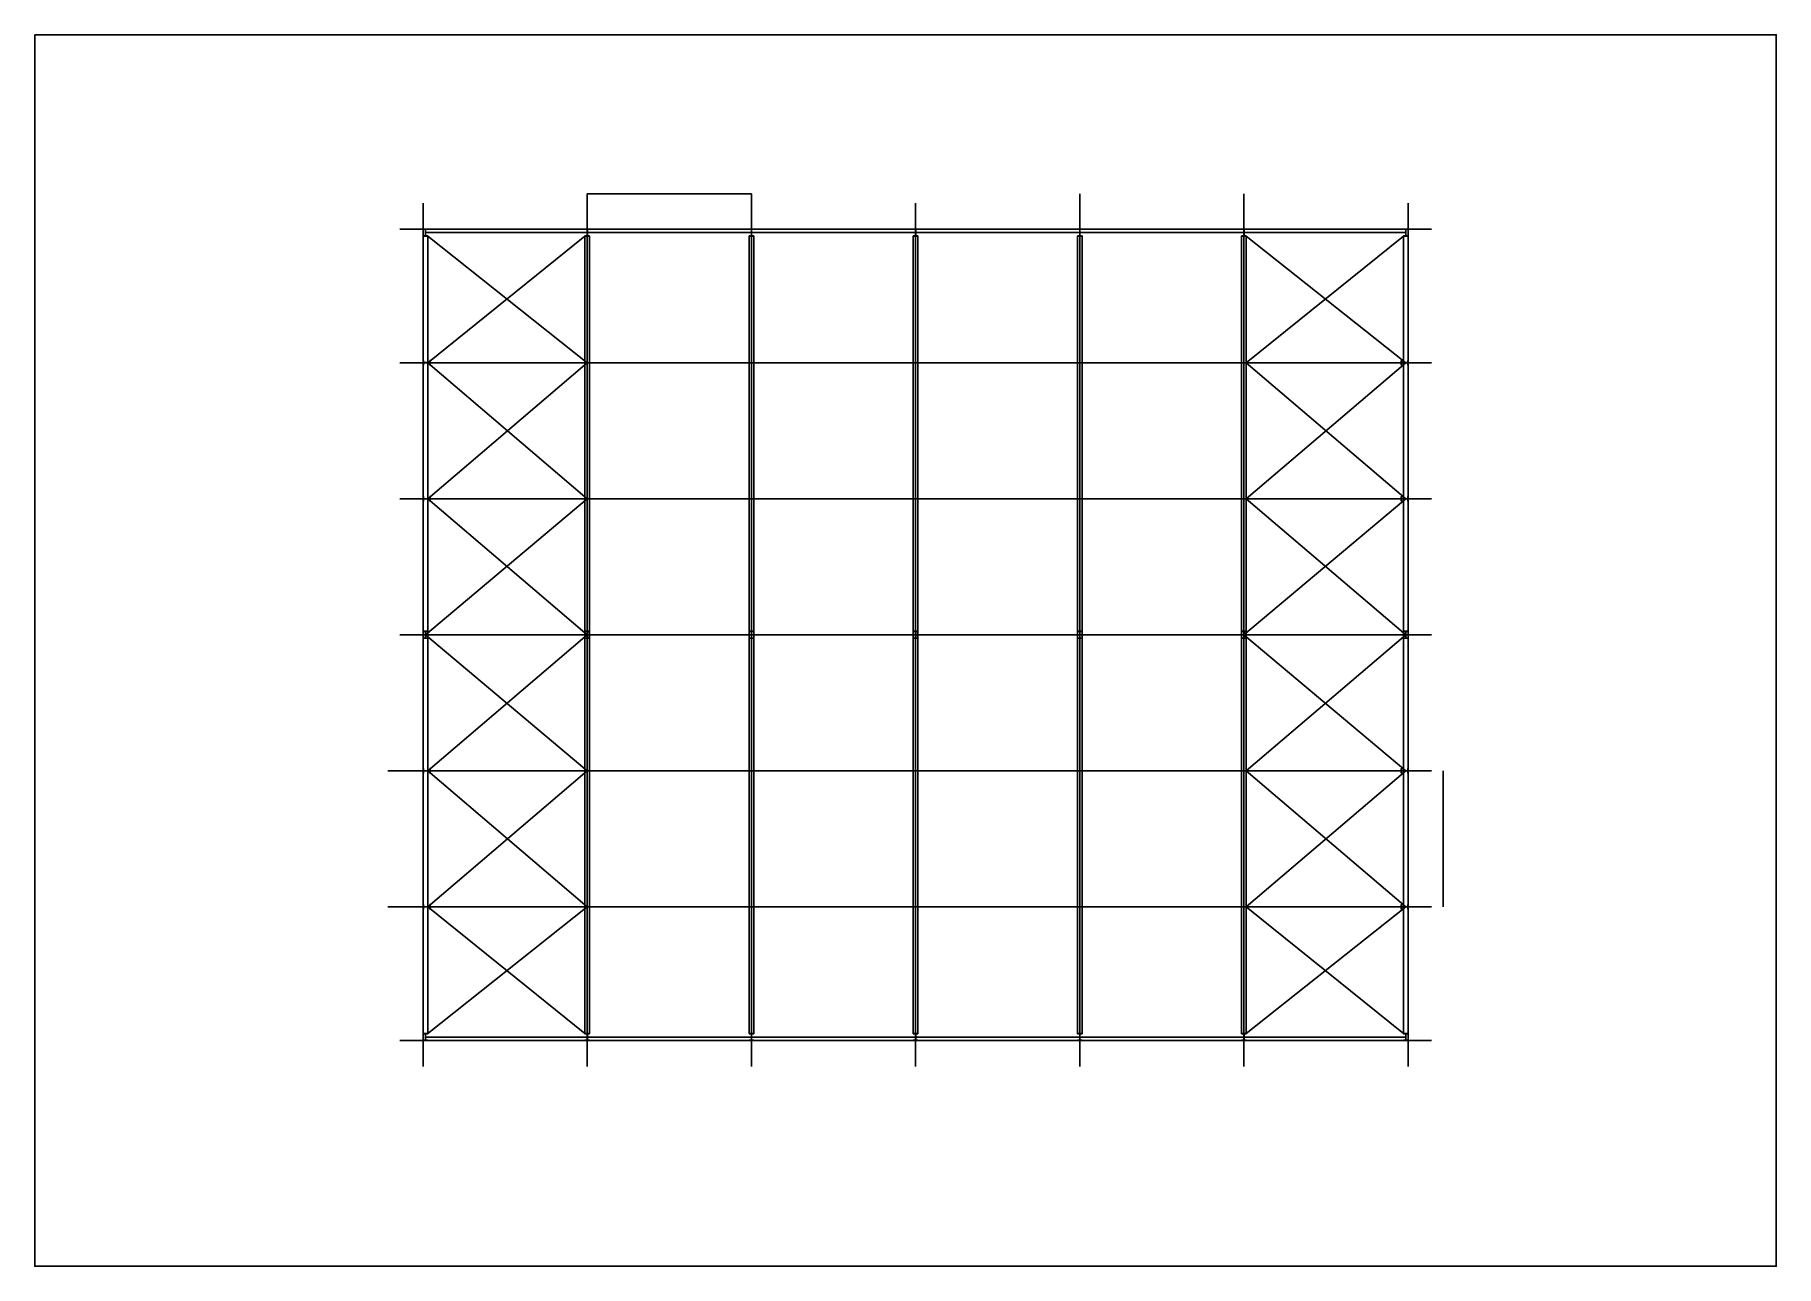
# Model space of a CAD drawing. Extents: x 102162 to 621267, y -39398 to 328893.
# Drawn here: x 220962 to 295212, y 2602 to 55102 of the extents above; entities that cross this region are included whole.
import ezdxf

# ---------------------------------------------------------------- set-up
doc = ezdxf.new("R2010")
doc.units = 0
doc.header["$LTSCALE"] = 1000
doc.header["$MEASUREMENT"] = 0
doc.linetypes.add('DOTE', pattern=[2.42, 2, -0.2, 0.02, -0.2])
doc.layers.add('DOTE', color=1, linetype='Continuous')

msp = doc.modelspace()

# ---------------------------------------------------------------- linework, layer by layer
for p, q in [((244519.4, 46821.1), (244519.4, 48321.1)), ((244519.4, 48321.1), (251519.4, 48321.1)), ((251519.4, 48321.1), (251519.4, 46821.1)), ((265519.4, 46821.1), (265519.4, 48321.1)), ((272519.4, 48321.1), (272519.4, 46821.1)), ((237519.4, 23721.1), (236019.4, 23721.1)), ((281019.4, 23721.1), (281019.4, 17921.1)), ((236019.4, 17921.1), (237519.4, 17921.1))]:
    msp.add_line(p, q)
at = {"color": 4}
for p, q in [((237519.4, 46811.1), (237519.4, 46821.1)), ((237519.4, 46821.1), (237619.4, 46821.1)), ((237719.4, 46811.1), (237519.4, 46811.1)), ((237619.4, 46821.1), (237719.4, 46821.1)), ((237719.4, 46821.1), (237719.4, 46811.1)), ((244419.4, 46811.1), (244419.4, 46821.1)), ((244419.4, 46821.1), (244519.4, 46821.1)), ((244619.4, 46811.1), (244419.4, 46811.1)), ((244519.4, 46821.1), (244619.4, 46821.1)), ((244619.4, 46821.1), (244619.4, 46811.1)), ((251419.4, 46811.1), (251419.4, 46821.1)), ((251419.4, 46821.1), (251519.4, 46821.1)), ((251619.4, 46811.1), (251419.4, 46811.1)), ((251519.4, 46821.1), (251619.4, 46821.1)), ((251619.4, 46821.1), (251619.4, 46811.1)), ((258419.4, 46811.1), (258419.4, 46821.1)), ((258419.4, 46821.1), (258519.4, 46821.1)), ((258619.4, 46811.1), (258419.4, 46811.1)), ((258519.4, 46821.1), (258619.4, 46821.1)), ((258619.4, 46821.1), (258619.4, 46811.1)), ((265419.4, 46811.1), (265419.4, 46821.1)), ((265419.4, 46821.1), (265519.4, 46821.1)), ((265619.4, 46811.1), (265419.4, 46811.1)), ((265519.4, 46821.1), (265619.4, 46821.1)), ((265619.4, 46821.1), (265619.4, 46811.1)), ((272419.4, 46811.1), (272419.4, 46821.1)), ((272419.4, 46821.1), (272519.4, 46821.1)), ((272619.4, 46811.1), (272419.4, 46811.1)), ((272519.4, 46821.1), (272619.4, 46821.1)), ((272619.4, 46821.1), (272619.4, 46811.1)), ((279319.4, 46811.1), (279319.4, 46821.1)), ((279319.4, 46821.1), (279419.4, 46821.1)), ((279519.4, 46811.1), (279319.4, 46811.1)), ((279419.4, 46821.1), (279519.4, 46821.1)), ((279519.4, 46821.1), (279519.4, 46811.1)), ((237519.4, 46521.1), (237519.4, 46531.1)), ((237519.4, 46531.1), (237719.4, 46531.1)), ((237619.4, 46521.1), (237519.4, 46521.1)), ((237519.4, 12521.1), (237519.4, 46521.1)), ((237719.4, 46521.1), (237619.4, 46521.1)), ((237719.4, 46531.1), (237719.4, 46521.1)), ((237719.4, 12521.1), (237719.4, 46521.1)), ((244419.4, 46521.1), (244419.4, 46531.1)), ((244419.4, 46531.1), (244619.4, 46531.1)), ((244519.4, 46521.1), (244419.4, 46521.1)), ((244419.4, 12521.1), (244419.4, 46521.1)), ((244619.4, 46521.1), (244519.4, 46521.1)), ((244619.4, 46531.1), (244619.4, 46521.1)), ((244619.4, 12521.1), (244619.4, 46521.1)), ((251419.4, 46521.1), (251419.4, 46531.1)), ((251419.4, 46531.1), (251619.4, 46531.1)), ((251519.4, 46521.1), (251419.4, 46521.1)), ((251419.4, 12521.1), (251419.4, 46521.1)), ((251619.4, 46521.1), (251519.4, 46521.1)), ((251619.4, 46531.1), (251619.4, 46521.1)), ((251619.4, 12521.1), (251619.4, 46521.1)), ((258419.4, 46521.1), (258419.4, 46531.1)), ((258419.4, 46531.1), (258619.4, 46531.1)), ((258519.4, 46521.1), (258419.4, 46521.1)), ((258419.4, 12521.1), (258419.4, 46521.1)), ((258619.4, 46521.1), (258519.4, 46521.1)), ((258619.4, 46531.1), (258619.4, 46521.1)), ((258619.4, 12521.1), (258619.4, 46521.1)), ((265419.4, 46521.1), (265419.4, 46531.1)), ((265419.4, 46531.1), (265619.4, 46531.1)), ((265519.4, 46521.1), (265419.4, 46521.1)), ((265419.4, 12521.1), (265419.4, 46521.1)), ((265619.4, 46521.1), (265519.4, 46521.1)), ((265619.4, 46531.1), (265619.4, 46521.1)), ((265619.4, 12521.1), (265619.4, 46521.1)), ((272419.4, 46521.1), (272419.4, 46531.1)), ((272419.4, 46531.1), (272619.4, 46531.1)), ((272519.4, 46521.1), (272419.4, 46521.1)), ((272419.4, 46521.1), (272419.4, 12521.1)), ((272619.4, 46521.1), (272519.4, 46521.1)), ((272619.4, 46531.1), (272619.4, 46521.1)), ((272619.4, 12521.1), (272619.4, 46521.1)), ((279319.4, 46521.1), (279319.4, 46531.1)), ((279319.4, 46531.1), (279519.4, 46531.1)), ((279419.4, 46521.1), (279319.4, 46521.1)), ((279319.4, 46521.1), (279319.4, 12521.1)), ((279519.4, 46521.1), (279419.4, 46521.1)), ((279519.4, 46531.1), (279519.4, 46521.1)), ((279519.4, 12521.1), (279519.4, 46521.1)), ((237519.4, 41121.1), (237519.4, 41221.1)), ((237519.4, 41221.1), (237529.4, 41221.1)), ((237519.4, 41021.1), (237519.4, 41121.1)), ((237529.4, 41021.1), (237519.4, 41021.1)), ((237529.4, 41221.1), (237529.4, 41021.1)), ((237809.4, 41021.1), (237809.4, 41221.1)), ((237809.4, 41221.1), (237819.4, 41221.1)), ((237819.4, 41021.1), (237809.4, 41021.1)), ((237819.4, 41221.1), (237819.4, 41121.1)), ((237819.4, 41121.1), (237819.4, 41021.1)), ((279219.4, 41121.1), (279219.4, 41221.1)), ((279219.4, 41221.1), (279229.4, 41221.1)), ((279219.4, 41021.1), (279219.4, 41121.1)), ((279229.4, 41021.1), (279219.4, 41021.1)), ((279229.4, 41221.1), (279229.4, 41021.1)), ((279509.4, 41021.1), (279509.4, 41221.1)), ((279509.4, 41221.1), (279519.4, 41221.1)), ((279519.4, 41021.1), (279509.4, 41021.1)), ((279519.4, 41221.1), (279519.4, 41121.1)), ((279519.4, 41121.1), (279519.4, 41021.1)), ((237519.4, 35321.1), (237519.4, 35421.1)), ((237519.4, 35421.1), (237529.4, 35421.1)), ((237519.4, 35221.1), (237519.4, 35321.1)), ((237529.4, 35221.1), (237519.4, 35221.1)), ((237529.4, 35421.1), (237529.4, 35221.1)), ((237809.4, 35221.1), (237809.4, 35421.1)), ((237809.4, 35421.1), (237819.4, 35421.1)), ((237819.4, 35221.1), (237809.4, 35221.1)), ((237819.4, 35421.1), (237819.4, 35321.1)), ((237819.4, 35321.1), (237819.4, 35221.1)), ((279219.4, 35321.1), (279219.4, 35421.1)), ((279219.4, 35421.1), (279229.4, 35421.1)), ((279219.4, 35221.1), (279219.4, 35321.1)), ((279229.4, 35221.1), (279219.4, 35221.1)), ((279229.4, 35421.1), (279229.4, 35221.1)), ((279509.4, 35221.1), (279509.4, 35421.1)), ((279509.4, 35421.1), (279519.4, 35421.1)), ((279519.4, 35221.1), (279509.4, 35221.1)), ((279519.4, 35421.1), (279519.4, 35321.1)), ((279519.4, 35321.1), (279519.4, 35221.1)), ((237519.4, 29661.1), (237519.4, 29671.1)), ((237519.4, 29671.1), (237619.4, 29671.1)), ((237719.4, 29661.1), (237519.4, 29661.1)), ((237519.4, 29371.1), (237519.4, 29381.1)), ((237519.4, 29381.1), (237719.4, 29381.1)), ((237619.4, 29371.1), (237519.4, 29371.1)), ((237619.4, 29671.1), (237719.4, 29671.1)), ((237719.4, 29371.1), (237619.4, 29371.1)), ((237719.4, 29671.1), (237719.4, 29661.1)), ((237719.4, 29381.1), (237719.4, 29371.1)), ((244419.4, 29661.1), (244419.4, 29671.1)), ((244419.4, 29671.1), (244519.4, 29671.1)), ((244619.4, 29661.1), (244419.4, 29661.1)), ((244419.4, 29371.1), (244419.4, 29381.1)), ((244419.4, 29381.1), (244619.4, 29381.1)), ((244519.4, 29371.1), (244419.4, 29371.1)), ((244519.4, 29671.1), (244619.4, 29671.1)), ((244619.4, 29371.1), (244519.4, 29371.1)), ((244619.4, 29671.1), (244619.4, 29661.1)), ((244619.4, 29381.1), (244619.4, 29371.1)), ((251419.4, 29661.1), (251419.4, 29671.1)), ((251419.4, 29671.1), (251519.4, 29671.1)), ((251619.4, 29661.1), (251419.4, 29661.1)), ((251419.4, 29371.1), (251419.4, 29381.1)), ((251419.4, 29381.1), (251619.4, 29381.1)), ((251519.4, 29371.1), (251419.4, 29371.1)), ((251519.4, 29671.1), (251619.4, 29671.1)), ((251619.4, 29371.1), (251519.4, 29371.1)), ((251619.4, 29671.1), (251619.4, 29661.1)), ((251619.4, 29381.1), (251619.4, 29371.1)), ((258419.4, 29661.1), (258419.4, 29671.1)), ((258419.4, 29671.1), (258519.4, 29671.1)), ((258619.4, 29661.1), (258419.4, 29661.1)), ((258419.4, 29371.1), (258419.4, 29381.1)), ((258419.4, 29381.1), (258619.4, 29381.1)), ((258519.4, 29371.1), (258419.4, 29371.1)), ((258519.4, 29671.1), (258619.4, 29671.1)), ((258619.4, 29371.1), (258519.4, 29371.1)), ((258619.4, 29671.1), (258619.4, 29661.1)), ((258619.4, 29381.1), (258619.4, 29371.1)), ((265419.4, 29661.1), (265419.4, 29671.1)), ((265419.4, 29671.1), (265519.4, 29671.1)), ((265619.4, 29661.1), (265419.4, 29661.1)), ((265419.4, 29371.1), (265419.4, 29381.1)), ((265419.4, 29381.1), (265619.4, 29381.1)), ((265519.4, 29371.1), (265419.4, 29371.1)), ((265519.4, 29671.1), (265619.4, 29671.1)), ((265619.4, 29371.1), (265519.4, 29371.1)), ((265619.4, 29671.1), (265619.4, 29661.1)), ((265619.4, 29381.1), (265619.4, 29371.1)), ((272419.4, 29661.1), (272419.4, 29671.1)), ((272419.4, 29671.1), (272519.4, 29671.1)), ((272619.4, 29661.1), (272419.4, 29661.1)), ((272419.4, 29371.1), (272419.4, 29381.1)), ((272419.4, 29381.1), (272619.4, 29381.1)), ((272519.4, 29371.1), (272419.4, 29371.1)), ((272519.4, 29671.1), (272619.4, 29671.1)), ((272619.4, 29371.1), (272519.4, 29371.1)), ((272619.4, 29671.1), (272619.4, 29661.1)), ((272619.4, 29381.1), (272619.4, 29371.1)), ((279319.4, 29661.1), (279319.4, 29671.1)), ((279319.4, 29671.1), (279419.4, 29671.1)), ((279519.4, 29661.1), (279319.4, 29661.1)), ((279319.4, 29371.1), (279319.4, 29381.1)), ((279319.4, 29381.1), (279519.4, 29381.1)), ((279419.4, 29371.1), (279319.4, 29371.1)), ((279419.4, 29671.1), (279519.4, 29671.1)), ((279519.4, 29371.1), (279419.4, 29371.1)), ((279519.4, 29671.1), (279519.4, 29661.1)), ((279519.4, 29381.1), (279519.4, 29371.1)), ((237519.4, 23721.1), (237519.4, 23821.1)), ((237519.4, 23821.1), (237529.4, 23821.1)), ((237529.4, 23821.1), (237529.4, 23621.1)), ((237809.4, 23621.1), (237809.4, 23821.1)), ((237809.4, 23821.1), (237819.4, 23821.1)), ((237819.4, 23821.1), (237819.4, 23721.1)), ((279219.4, 23721.1), (279219.4, 23821.1)), ((279219.4, 23821.1), (279229.4, 23821.1)), ((279229.4, 23821.1), (279229.4, 23621.1)), ((279509.4, 23621.1), (279509.4, 23821.1)), ((279509.4, 23821.1), (279519.4, 23821.1)), ((279519.4, 23821.1), (279519.4, 23721.1)), ((237519.4, 23621.1), (237519.4, 23721.1)), ((237529.4, 23621.1), (237519.4, 23621.1)), ((237819.4, 23621.1), (237809.4, 23621.1)), ((237819.4, 23721.1), (237819.4, 23621.1)), ((279219.4, 23621.1), (279219.4, 23721.1)), ((279229.4, 23621.1), (279219.4, 23621.1)), ((279519.4, 23621.1), (279509.4, 23621.1)), ((279519.4, 23721.1), (279519.4, 23621.1)), ((237519.4, 17921.1), (237519.4, 18021.1)), ((237519.4, 18021.1), (237529.4, 18021.1)), ((237519.4, 17821.1), (237519.4, 17921.1)), ((237529.4, 17821.1), (237519.4, 17821.1)), ((237529.4, 18021.1), (237529.4, 17821.1)), ((237809.4, 17821.1), (237809.4, 18021.1)), ((237809.4, 18021.1), (237819.4, 18021.1)), ((237819.4, 17821.1), (237809.4, 17821.1)), ((237819.4, 18021.1), (237819.4, 17921.1)), ((237819.4, 17921.1), (237819.4, 17821.1)), ((279219.4, 17921.1), (279219.4, 18021.1)), ((279219.4, 18021.1), (279229.4, 18021.1)), ((279219.4, 17821.1), (279219.4, 17921.1)), ((279229.4, 17821.1), (279219.4, 17821.1)), ((279229.4, 18021.1), (279229.4, 17821.1)), ((279509.4, 17821.1), (279509.4, 18021.1)), ((279509.4, 18021.1), (279519.4, 18021.1)), ((279519.4, 17821.1), (279509.4, 17821.1)), ((279519.4, 18021.1), (279519.4, 17921.1)), ((279519.4, 17921.1), (279519.4, 17821.1)), ((237519.4, 12511.1), (237519.4, 12521.1)), ((237519.4, 12521.1), (237619.4, 12521.1)), ((237719.4, 12511.1), (237519.4, 12511.1)), ((237519.4, 12221.1), (237519.4, 12231.1)), ((237519.4, 12231.1), (237719.4, 12231.1)), ((237619.4, 12221.1), (237519.4, 12221.1)), ((237619.4, 12521.1), (237719.4, 12521.1)), ((237719.4, 12221.1), (237619.4, 12221.1)), ((237719.4, 12521.1), (237719.4, 12511.1)), ((237719.4, 12231.1), (237719.4, 12221.1)), ((244419.4, 12511.1), (244419.4, 12521.1)), ((244419.4, 12521.1), (244519.4, 12521.1)), ((244619.4, 12511.1), (244419.4, 12511.1)), ((244419.4, 12221.1), (244419.4, 12231.1)), ((244419.4, 12231.1), (244619.4, 12231.1)), ((244519.4, 12221.1), (244419.4, 12221.1)), ((244519.4, 12521.1), (244619.4, 12521.1)), ((244619.4, 12221.1), (244519.4, 12221.1)), ((244619.4, 12521.1), (244619.4, 12511.1)), ((244619.4, 12231.1), (244619.4, 12221.1)), ((251419.4, 12511.1), (251419.4, 12521.1)), ((251419.4, 12521.1), (251519.4, 12521.1)), ((251619.4, 12511.1), (251419.4, 12511.1)), ((251419.4, 12221.1), (251419.4, 12231.1)), ((251419.4, 12231.1), (251619.4, 12231.1)), ((251519.4, 12221.1), (251419.4, 12221.1)), ((251519.4, 12521.1), (251619.4, 12521.1)), ((251619.4, 12221.1), (251519.4, 12221.1)), ((251619.4, 12521.1), (251619.4, 12511.1)), ((251619.4, 12231.1), (251619.4, 12221.1)), ((258419.4, 12511.1), (258419.4, 12521.1)), ((258419.4, 12521.1), (258519.4, 12521.1)), ((258619.4, 12511.1), (258419.4, 12511.1)), ((258419.4, 12221.1), (258419.4, 12231.1)), ((258419.4, 12231.1), (258619.4, 12231.1)), ((258519.4, 12221.1), (258419.4, 12221.1)), ((258519.4, 12521.1), (258619.4, 12521.1)), ((258619.4, 12221.1), (258519.4, 12221.1)), ((258619.4, 12521.1), (258619.4, 12511.1)), ((258619.4, 12231.1), (258619.4, 12221.1)), ((265419.4, 12511.1), (265419.4, 12521.1)), ((265419.4, 12521.1), (265519.4, 12521.1)), ((265619.4, 12511.1), (265419.4, 12511.1)), ((265419.4, 12221.1), (265419.4, 12231.1)), ((265419.4, 12231.1), (265619.4, 12231.1)), ((265519.4, 12221.1), (265419.4, 12221.1)), ((265519.4, 12521.1), (265619.4, 12521.1)), ((265619.4, 12221.1), (265519.4, 12221.1)), ((265619.4, 12521.1), (265619.4, 12511.1)), ((265619.4, 12231.1), (265619.4, 12221.1)), ((272419.4, 12511.1), (272419.4, 12521.1)), ((272419.4, 12521.1), (272519.4, 12521.1)), ((272619.4, 12511.1), (272419.4, 12511.1)), ((272419.4, 12221.1), (272419.4, 12231.1)), ((272419.4, 12231.1), (272619.4, 12231.1)), ((272519.4, 12221.1), (272419.4, 12221.1)), ((272519.4, 12521.1), (272619.4, 12521.1)), ((272619.4, 12221.1), (272519.4, 12221.1)), ((272619.4, 12521.1), (272619.4, 12511.1)), ((272619.4, 12231.1), (272619.4, 12221.1)), ((279319.4, 12511.1), (279319.4, 12521.1)), ((279319.4, 12521.1), (279419.4, 12521.1)), ((279519.4, 12511.1), (279319.4, 12511.1)), ((279319.4, 12221.1), (279319.4, 12231.1)), ((279319.4, 12231.1), (279519.4, 12231.1)), ((279419.4, 12221.1), (279319.4, 12221.1)), ((279419.4, 12521.1), (279519.4, 12521.1)), ((279519.4, 12221.1), (279419.4, 12221.1)), ((279519.4, 12521.1), (279519.4, 12511.1)), ((279519.4, 12231.1), (279519.4, 12221.1))]:
    msp.add_line(p, q, dxfattribs=at)
at = {"color": 4, "linetype": 'DOTE'}
for p, q in [((237616.4, 46811.1), (237616.4, 46531.1)), ((237622.4, 46811.1), (237622.4, 46531.1)), ((244516.4, 46811.1), (244516.4, 46531.1)), ((244522.4, 46811.1), (244522.4, 46531.1)), ((251516.4, 46811.1), (251516.4, 46531.1)), ((251522.4, 46811.1), (251522.4, 46531.1)), ((258516.4, 46811.1), (258516.4, 46531.1)), ((258522.4, 46811.1), (258522.4, 46531.1)), ((265516.4, 46811.1), (265516.4, 46531.1)), ((265522.4, 46811.1), (265522.4, 46531.1)), ((272516.4, 46811.1), (272516.4, 46531.1)), ((272522.4, 46811.1), (272522.4, 46531.1)), ((279416.4, 46811.1), (279416.4, 46531.1)), ((279422.4, 46811.1), (279422.4, 46531.1)), ((237809.4, 41124.1), (237529.4, 41124.1)), ((237809.4, 41118.1), (237529.4, 41118.1)), ((279509.4, 41124.1), (279229.4, 41124.1)), ((279509.4, 41118.1), (279229.4, 41118.1)), ((237809.4, 35324.1), (237529.4, 35324.1)), ((237809.4, 35318.1), (237529.4, 35318.1)), ((279509.4, 35324.1), (279229.4, 35324.1)), ((279509.4, 35318.1), (279229.4, 35318.1)), ((237616.4, 29661.1), (237616.4, 29381.1)), ((237622.4, 29661.1), (237622.4, 29381.1)), ((244516.4, 29661.1), (244516.4, 29381.1)), ((244522.4, 29661.1), (244522.4, 29381.1)), ((251516.4, 29661.1), (251516.4, 29381.1)), ((251522.4, 29661.1), (251522.4, 29381.1)), ((258516.4, 29661.1), (258516.4, 29381.1)), ((258522.4, 29661.1), (258522.4, 29381.1)), ((265516.4, 29661.1), (265516.4, 29381.1)), ((265522.4, 29661.1), (265522.4, 29381.1)), ((272516.4, 29661.1), (272516.4, 29381.1)), ((272522.4, 29661.1), (272522.4, 29381.1)), ((279416.4, 29661.1), (279416.4, 29381.1)), ((279422.4, 29661.1), (279422.4, 29381.1)), ((237809.4, 23724.1), (237529.4, 23724.1)), ((237809.4, 23718.1), (237529.4, 23718.1)), ((279509.4, 23724.1), (279229.4, 23724.1)), ((279509.4, 23718.1), (279229.4, 23718.1)), ((237809.4, 17924.1), (237529.4, 17924.1)), ((237809.4, 17918.1), (237529.4, 17918.1)), ((279509.4, 17924.1), (279229.4, 17924.1)), ((279509.4, 17918.1), (279229.4, 17918.1)), ((237616.4, 12511.1), (237616.4, 12231.1)), ((237622.4, 12511.1), (237622.4, 12231.1)), ((244516.4, 12511.1), (244516.4, 12231.1)), ((244522.4, 12511.1), (244522.4, 12231.1)), ((251516.4, 12511.1), (251516.4, 12231.1)), ((251522.4, 12511.1), (251522.4, 12231.1)), ((258516.4, 12511.1), (258516.4, 12231.1)), ((258522.4, 12511.1), (258522.4, 12231.1)), ((265516.4, 12511.1), (265516.4, 12231.1)), ((265522.4, 12511.1), (265522.4, 12231.1)), ((272516.4, 12511.1), (272516.4, 12231.1)), ((272522.4, 12511.1), (272522.4, 12231.1)), ((279416.4, 12511.1), (279416.4, 12231.1)), ((279422.4, 12511.1), (279422.4, 12231.1))]:
    msp.add_line(p, q, dxfattribs=at)
at = {"color": 1, "linetype": 'DOTE'}
for p, q in [((244519.4, 46821.1), (244519.4, 46521.1)), ((251519.4, 46821.1), (251519.4, 46521.1)), ((258519.4, 46821.1), (258519.4, 46521.1)), ((265519.4, 46821.1), (265519.4, 46521.1)), ((272519.4, 46821.1), (272519.4, 46521.1)), ((237619.4, 29671.1), (237619.4, 29371.1)), ((244519.4, 29671.1), (244519.4, 29371.1)), ((251519.4, 29671.1), (251519.4, 29371.1)), ((258519.4, 29671.1), (258519.4, 29371.1)), ((265519.4, 29671.1), (265519.4, 29371.1)), ((272519.4, 29671.1), (272519.4, 29371.1)), ((279419.4, 29671.1), (279419.4, 29371.1)), ((237619.4, 12521.1), (237619.4, 12221.1)), ((244519.4, 12521.1), (244519.4, 12221.1)), ((251519.4, 12521.1), (251519.4, 12221.1)), ((258519.4, 12521.1), (258519.4, 12221.1)), ((265519.4, 12521.1), (265519.4, 12221.1)), ((272519.4, 12521.1), (272519.4, 12221.1)), ((279419.4, 12521.1), (279419.4, 12221.1))]:
    msp.add_line(p, q, dxfattribs=at)
at = {"color": 2}
for p, q in [((237622.4, 46671.1), (279416.4, 46671.1)), ((237819.4, 41121.1), (244519.4, 41121.1)), ((272719.4, 41121.1), (279419.4, 41121.1)), ((237719.4, 35321.1), (244519.4, 35321.1)), ((272619.4, 35321.1), (279419.4, 35321.1)), ((237622.4, 29521.1), (279416.4, 29521.1)), ((237719.4, 23721.1), (244519.4, 23721.1)), ((272619.4, 23721.1), (279419.4, 23721.1)), ((237719.4, 17921.1), (244519.4, 17921.1)), ((272619.4, 17921.1), (279419.4, 17921.1)), ((237622.4, 12371.1), (279416.4, 12371.1))]:
    msp.add_line(p, q, dxfattribs=at)
at = {"color": 6}
for p, q in [((237719.4, 46521.1), (244519.4, 41121.1)), ((237719.4, 41121.1), (244419.4, 46521.1)), ((272619.4, 46521.1), (279419.4, 41121.1)), ((272619.4, 41121.1), (279319.4, 46521.1)), ((244519.4, 41121.1), (237719.4, 35321.1)), ((244519.4, 35321.1), (237719.4, 41121.1)), ((279419.4, 41121.1), (272619.4, 35321.1)), ((279419.4, 35321.1), (272619.4, 41121.1)), ((237619.4, 29521.1), (244519.4, 35321.1)), ((237719.4, 35321.1), (244519.4, 29521.1)), ((272519.4, 29521.1), (279419.4, 35321.1)), ((272619.4, 35321.1), (279419.4, 29521.1)), ((244519.4, 23721.1), (237619.4, 29521.1)), ((244519.4, 29521.1), (237719.4, 23721.1)), ((279419.4, 23721.1), (272519.4, 29521.1)), ((279419.4, 29521.1), (272619.4, 23721.1)), ((237719.4, 23721.1), (244519.4, 17921.1)), ((237719.4, 17921.1), (244519.4, 23721.1)), ((272619.4, 23721.1), (279419.4, 17921.1)), ((272619.4, 17921.1), (279419.4, 23721.1)), ((244519.4, 17921.1), (237719.4, 12521.1)), ((244419.4, 12521.1), (237719.4, 17921.1)), ((279419.4, 17921.1), (272619.4, 12521.1)), ((279319.4, 12521.1), (272619.4, 17921.1))]:
    msp.add_line(p, q, dxfattribs=at)
msp.add_lwpolyline([(220961.7, 55101.7), (295211.7, 55101.7), (295211.7, 2601.7), (220961.7, 2601.7)], close=True)
at = {"layer": 'DOTE'}
for p, q in [((237519.4, 11121.1), (237519.4, 47921.1)), ((244519.4, 11121.1), (244519.4, 47921.1)), ((251519.4, 11121.1), (251519.4, 47921.1)), ((258519.4, 11121.1), (258519.4, 47921.1)), ((265519.4, 11121.1), (265519.4, 47921.1)), ((272519.4, 11121.1), (272519.4, 47921.1)), ((279519.4, 11121.1), (279519.4, 47921.1)), ((236519.4, 46821.1), (280519.4, 46821.1)), ((236519.4, 41121.1), (280519.4, 41121.1)), ((236519.4, 35321.1), (280519.4, 35321.1)), ((236519.4, 29521.1), (280519.4, 29521.1)), ((236519.4, 23721.1), (280519.4, 23721.1)), ((236519.4, 17921.1), (280519.4, 17921.1)), ((236519.4, 12221.1), (280519.4, 12221.1))]:
    msp.add_line(p, q, dxfattribs=at)

doc.saveas('drawing.dxf')
